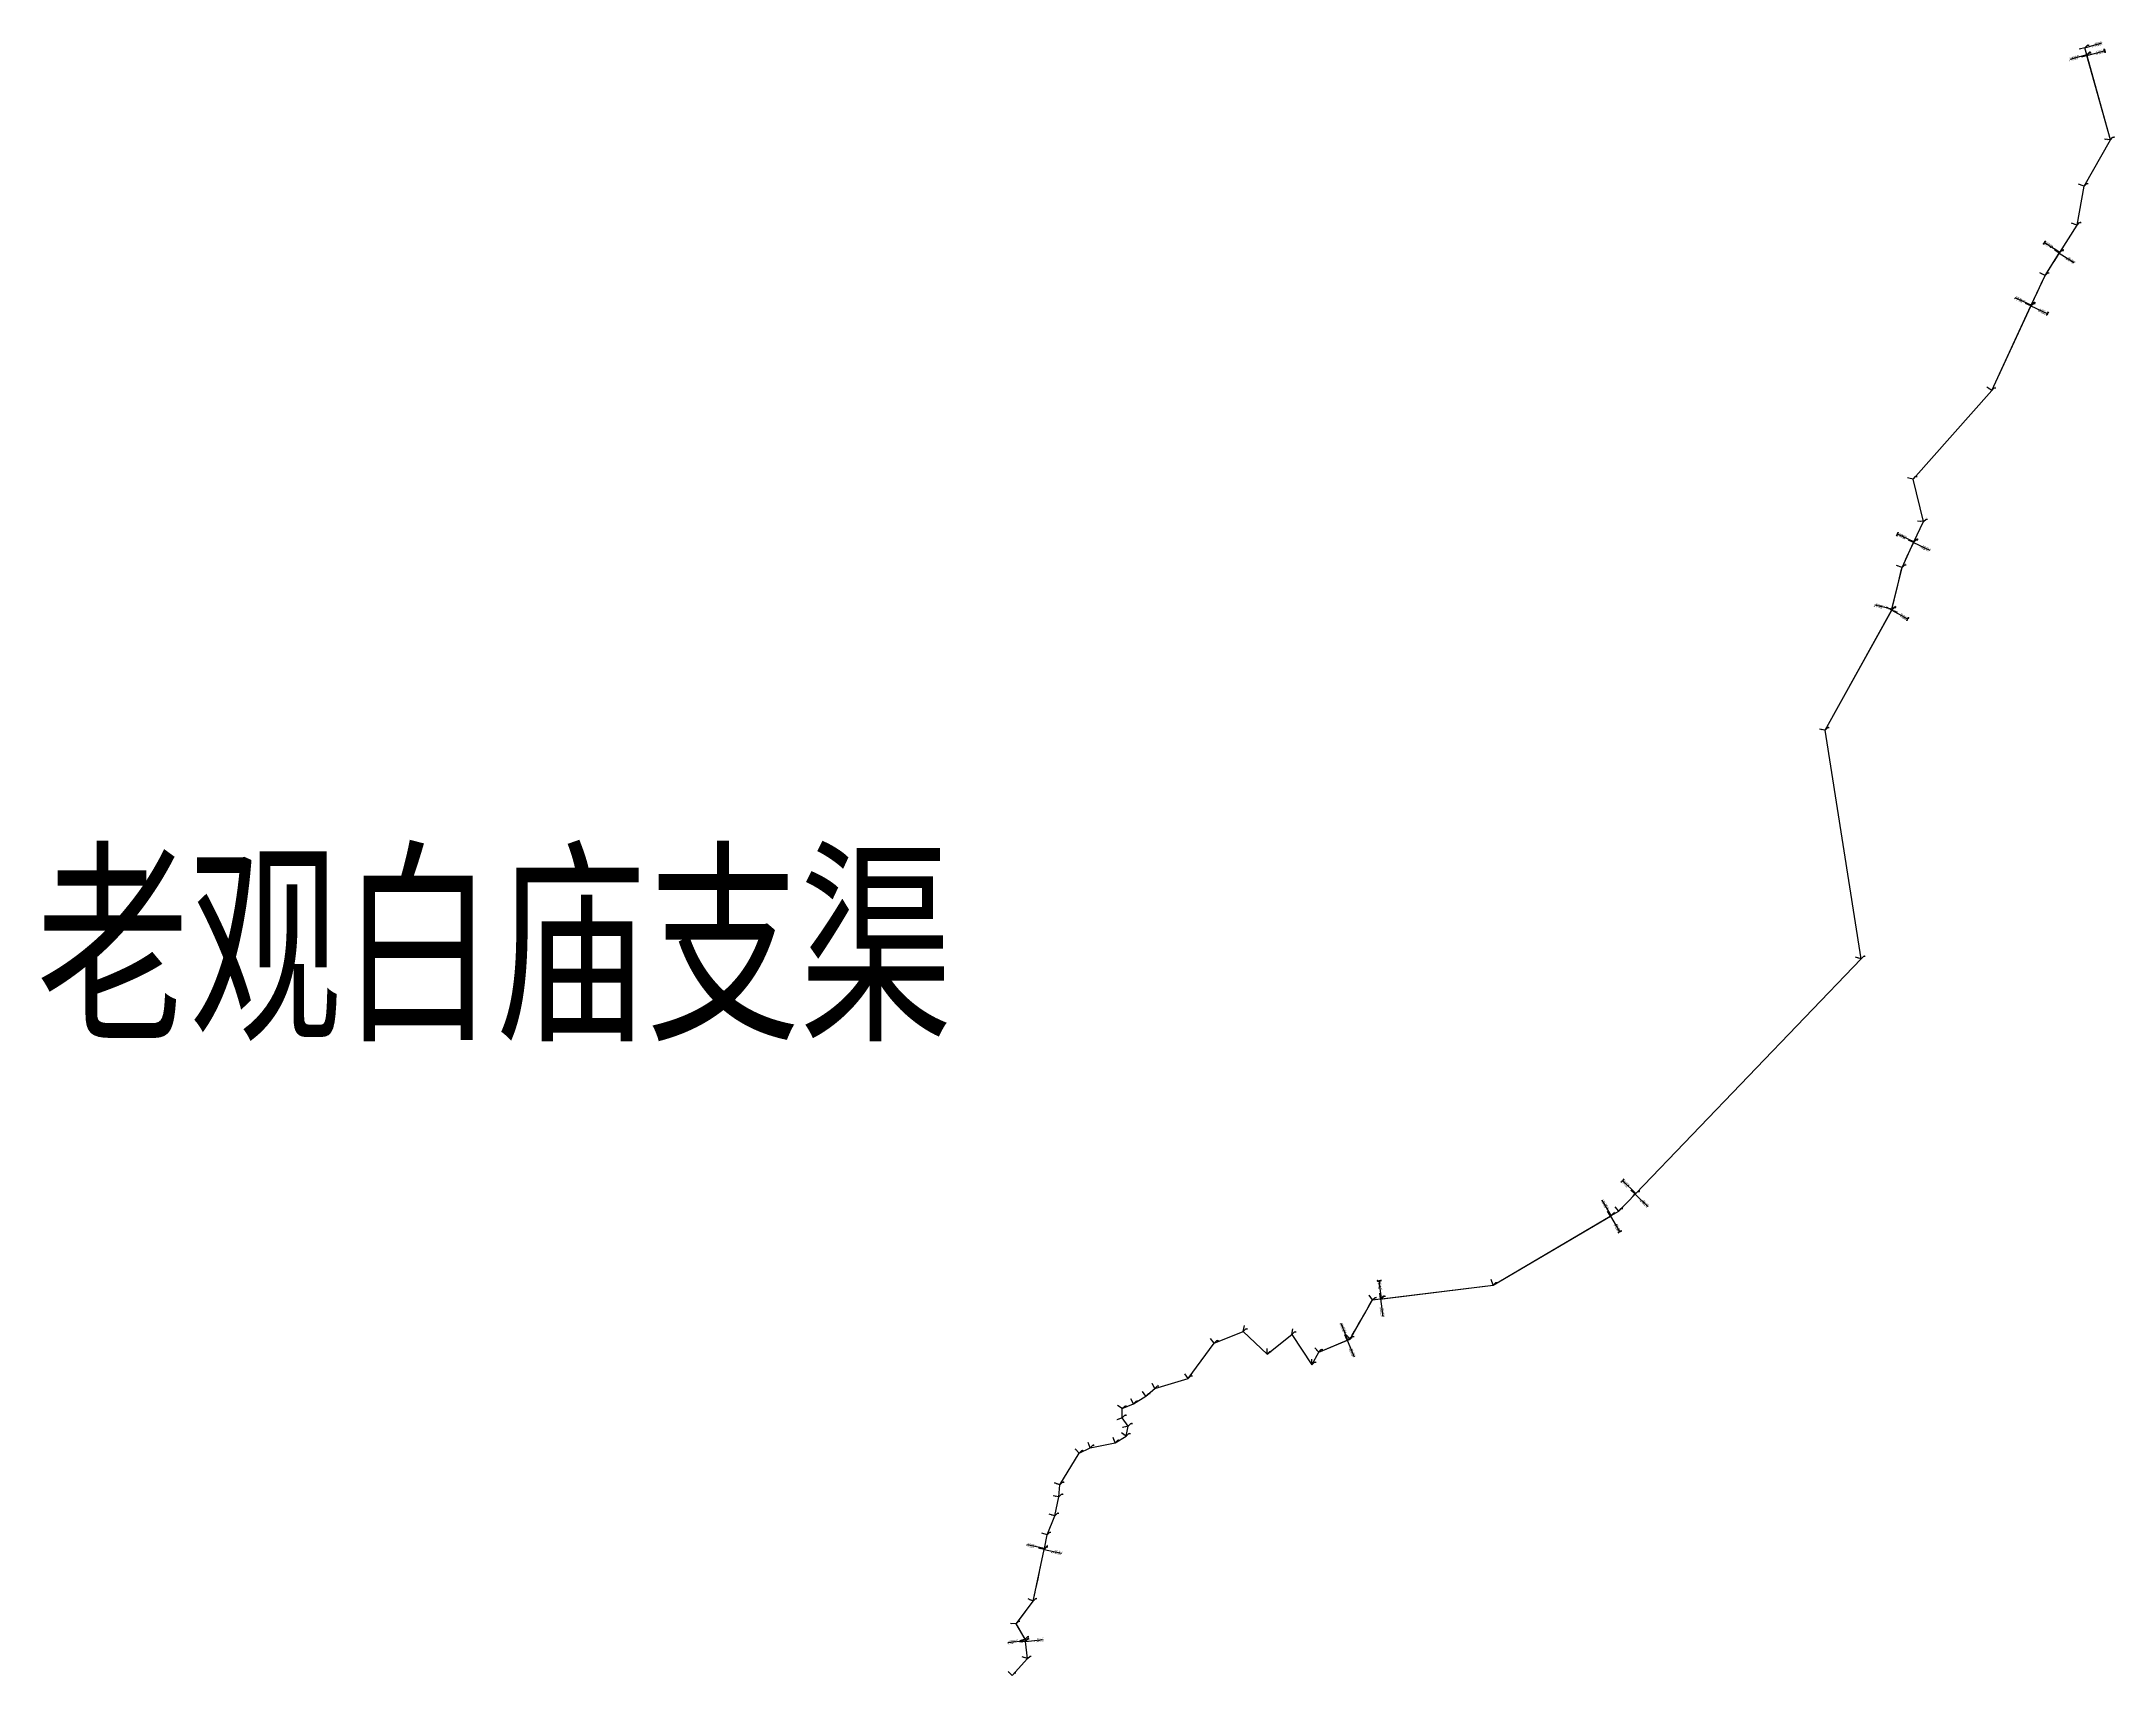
# Model space of a CAD drawing. Extents: x 601265 to 609797, y 3492327 to 3521172.
# Drawn here: x 601265 to 609046, y 3515039 to 3521172 of the extents above; entities that cross this region are included whole.
import ezdxf
from ezdxf.enums import TextEntityAlignment as Align

# ---------------------------------------------------------------- set-up
doc = ezdxf.new("R2010")
doc.units = 0
doc.linetypes.add('HIDDEN', pattern=[0.375, 0.25, -0.125])
for name, color, linetype in [('0标注', 3, 'Continuous'), ('pipe_cen', 1, 'Continuous'), ('ZH', 3, 'Continuous'), ('坐标', 9, 'Continuous'), ('建筑物标识', 3, 'Continuous')]:
    doc.layers.add(name, color=color, linetype=linetype)
doc.styles.add('ttfs0.7', font='simfang.ttf', dxfattribs={"width": 0.7})

# ---------------------------------------------------------------- blocks, each defined once
blk = doc.blocks.new('隧洞')
at = {"layer": '建筑物标识', "color": 7, "linetype": 'HIDDEN', "ltscale": 8}
for points in [[(-6.1, 1.6), (6.1, 1.6)], [(-6, 0), (6, 0)]]:
    blk.add_lwpolyline(points, dxfattribs=at)
at = {"layer": '建筑物标识', "color": 7, "ltscale": 8}
for centre, start, end in [((-7.2, 0.7), 261.0284, 100.08972), ((7.2, 0.7), 79.91028, 278.9716)]:
    blk.add_arc(centre, 1.38, start, end, dxfattribs=at)

msp = doc.modelspace()

# ---------------------------------------------------------------- linework, layer by layer
at = {"layer": 'pipe_cen'}
for points in [[(604908.8, 3515039.2), (604966.2, 3515102.1), (604958.6, 3515166.5), (604958.3, 3515169.5), (604958, 3515172.2), (604957.6, 3515175.6), (604943.6, 3515199.4), (604928.4, 3515225.4), (604923.9, 3515233), (604927.2, 3515237.4), (604932.8, 3515244.9), (604987.6, 3515317.6), (604994.6, 3515351), (604996.4, 3515359.4), (605000.7, 3515379.9), (605005.4, 3515401.9), (605013.7, 3515441.4), (605017.5, 3515459.3), (605023.5, 3515487.5), (605028.7, 3515512.1), (605028.7, 3515512.4), (605029.3, 3515515), (605040.3, 3515567.2), (605068.1, 3515637.7), (605084, 3515709.6), (605087.8, 3515754.7), (605159.7, 3515873), (605200.6, 3515893.2), (605294.6, 3515911.6), (605336.5, 3515936.7), (605344.3, 3515974.7), (605321.8, 3516005.6), (605321.8, 3516040.3), (605364.3, 3516058.1), (605410.3, 3516086.9), (605443.7, 3516115.9), (605569.2, 3516153), (605666.7, 3516286.2), (605775.9, 3516330.4), (605865, 3516244.7), (605958.5, 3516319), (606033.6, 3516204.3), (606058.8, 3516251.9), (606173.1, 3516299.9), (606175.8, 3516301), (606176.4, 3516301.3), (606184.8, 3516316), (606193.4, 3516331), (606208.4, 3516357.1), (606215.9, 3516370.3), (606221.7, 3516380.3), (606224.2, 3516384.6), (606235.3, 3516404.1), (606242, 3516415.8), (606248.8, 3516427.6), (606260.6, 3516448.2), (606291.4, 3516452), (606294.3, 3516452.4), (606298, 3516452.8), (606713.6, 3516503.9), (607153, 3516762.6), (607154.1, 3516763.3), (607156.7, 3516764.8), (607184.8, 3516781.3), (607200.2, 3516797.4), (607213, 3516810.7), (607223.8, 3516822), (607238.2, 3516837), (607245.8, 3516844.9), (607246.7, 3516845.8), (607248.8, 3516848), (608094.4, 3517728.4), (607959.3, 3518586.8), (608209, 3519036.3), (608209.7, 3519037.4), (608209.8, 3519037.7), (608210.5, 3519040.3), (608211, 3519042.4), (608215.3, 3519060.4), (608218.9, 3519075.3), (608221.2, 3519084.8), (608227.1, 3519109.1), (608232.3, 3519130.5), (608245.5, 3519185.4), (608248.5, 3519197.9), (608256, 3519213.9), (608263.1, 3519229.1), (608268, 3519239.7), (608270.9, 3519245.8), (608275.4, 3519255.5), (608281.7, 3519268.9), (608291.3, 3519289.5), (608291.8, 3519290.6), (608293.1, 3519293.4), (608328.5, 3519369.4), (608289.5, 3519529.1), (608584.7, 3519861.8), (608731.5, 3520177.6), (608732, 3520178.8), (608733.3, 3520181.5), (608734.2, 3520183.5), (608736.6, 3520188.8), (608745.4, 3520207.6), (608757.7, 3520234.1), (608770.5, 3520261.8), (608785.1, 3520293), (608792.6, 3520304.9), (608805.2, 3520324.6), (608809.2, 3520330.9), (608815.2, 3520340.4), (608821.3, 3520350), (608831.3, 3520365.7), (608837.9, 3520376.1), (608838.6, 3520377.2), (608840.2, 3520379.7), (608905, 3520481.6), (608931.4, 3520628.7), (609030.1, 3520802.3), (608942.9, 3521117.4), (608942.5, 3521118.7), (608941.7, 3521121.6), (608939.8, 3521128.5), (608938.1, 3521134.8), (608934.4, 3521148.1)], [(604908.8, 3515039.2), (604966.2, 3515102.1), (604958.6, 3515166.5), (604958.3, 3515169.5), (604957.6, 3515175.6), (604923.9, 3515233), (604987.6, 3515317.6), (605028.7, 3515512.1), (605029.3, 3515515), (605040.3, 3515567.2), (605068.1, 3515637.7), (605084, 3515709.6), (605087.8, 3515754.7), (605159.7, 3515873), (605200.6, 3515893.2), (605294.6, 3515911.6), (605336.5, 3515936.7), (605344.3, 3515974.7), (605321.8, 3516005.6), (605321.8, 3516040.3), (605364.3, 3516058.1), (605410.3, 3516086.9), (605443.7, 3516115.9), (605569.2, 3516153), (605666.7, 3516286.2), (605775.9, 3516330.4), (605865, 3516244.7), (605958.5, 3516319), (606033.6, 3516204.3), (606058.8, 3516251.9), (606165.7, 3516296.8), (606168.5, 3516297.9), (606176.4, 3516301.3), (606260.6, 3516448.2), (606291.4, 3516452), (606294.3, 3516452.4), (606713.6, 3516503.9), (607154.1, 3516763.3), (607156.7, 3516764.8), (607184.8, 3516781.3), (607246.7, 3516845.8), (607248.8, 3516848), (608094.4, 3517728.4), (607959.3, 3518586.8), (608209.7, 3519037.4), (608209.8, 3519037.7), (608210.5, 3519040.3), (608248.5, 3519197.9), (608291.8, 3519290.6), (608293.1, 3519293.4), (608328.5, 3519369.4), (608289.5, 3519529.1), (608584.7, 3519861.8), (608732, 3520178.8), (608733.3, 3520181.5), (608785.1, 3520293), (608838.6, 3520377.2), (608840.2, 3520379.7), (608905, 3520481.6), (608931.4, 3520628.7), (609030.1, 3520802.3), (608942.5, 3521118.7), (608941.7, 3521121.6), (608934.4, 3521148.1)]]:
    msp.add_lwpolyline(points, dxfattribs=at)
at = {"layer": 'ZH', "color": 9}
for p, q in [((608934.4, 3521148.1), (608913.4, 3521142.3)), ((608941.7, 3521121.6), (608920.7, 3521115.7)), ((608942.5, 3521118.7), (608921.5, 3521112.9)), ((609030.1, 3520802.3), (609008.5, 3520805)), ((608931.4, 3520628.7), (608910.9, 3520636.1)), ((608905, 3520481.6), (608884.7, 3520489.5)), ((608838.6, 3520377.2), (608820.2, 3520388.9)), ((608840.2, 3520379.7), (608821.8, 3520391.4)), ((608785.1, 3520293), (608766, 3520303.4)), ((608732, 3520178.8), (608712.3, 3520188)), ((608733.3, 3520181.5), (608713.5, 3520190.7)), ((608584.7, 3519861.8), (608566.5, 3519873.8)), ((608289.5, 3519529.1), (608268.3, 3519534.4)), ((608328.5, 3519369.4), (608306.9, 3519371.5)), ((608291.8, 3519290.6), (608272.1, 3519299.8)), ((608293.1, 3519293.4), (608273.3, 3519302.6)), ((608248.5, 3519197.9), (608228, 3519205.1)), ((608210.5, 3519040.3), (608189.3, 3519045.4)), ((608209.7, 3519037.4), (608190.6, 3519048)), ((608209.8, 3519037.7), (608230.1, 3519029.8)), ((607959.3, 3518586.8), (607937.9, 3518590.6)), ((608094.4, 3517728.4), (608073.6, 3517735)), ((607246.7, 3516845.8), (607231, 3516860.9)), ((607248.8, 3516848), (607233.1, 3516863.1)), ((607154.1, 3516763.3), (607143, 3516782)), ((607156.7, 3516764.8), (607145.6, 3516783.6)), ((607184.8, 3516781.3), (607171.3, 3516798.4)), ((606713.6, 3516503.9), (606706.6, 3516524.5)), ((606260.6, 3516448.2), (606248.5, 3516466.4)), ((606291.4, 3516452), (606288.7, 3516473.6)), ((606294.3, 3516452.4), (606291.7, 3516474)), ((605775.9, 3516330.4), (605780, 3516351.8)), ((605666.7, 3516286.2), (605653.3, 3516303.3)), ((605958.5, 3516319), (605961.9, 3516340.5)), ((606165.7, 3516296.8), (606157.3, 3516316.9)), ((606168.5, 3516297.9), (606160, 3516318)), ((606176.4, 3516301.3), (606162, 3516317.6)), ((605865, 3516244.7), (605866, 3516266.4)), ((606033.6, 3516204.3), (606032.6, 3516226.1)), ((606058.8, 3516251.9), (606044.1, 3516268)), ((605443.7, 3516115.9), (605433.3, 3516135)), ((605569.2, 3516153), (605556.7, 3516170.9)), ((605321.8, 3516040.3), (605303.7, 3516052.3)), ((605364.3, 3516058.1), (605354.3, 3516077.4)), ((605410.3, 3516086.9), (605397.3, 3516104.4)), ((605321.8, 3516005.6), (605301.1, 3515998.9)), ((605344.3, 3515974.7), (605323, 3515970.1)), ((605159.7, 3515873), (605145, 3515889.1)), ((605200.6, 3515893.2), (605193.6, 3515913.8)), ((605294.6, 3515911.6), (605286.8, 3515931.9)), ((605336.5, 3515936.7), (605318.7, 3515949.3)), ((605087.8, 3515754.7), (605067.1, 3515761.5)), ((605084, 3515709.6), (605062.5, 3515712.9)), ((605040.3, 3515567.2), (605019.5, 3515573.5)), ((605068.1, 3515637.7), (605047.3, 3515644.1)), ((605028.7, 3515512.1), (605007.4, 3515516.6)), ((605029.3, 3515515), (605008, 3515519.5)), ((604987.6, 3515317.6), (604967.8, 3515326.6)), ((604923.9, 3515233), (604902.2, 3515234.2)), ((604958.3, 3515169.5), (604936.7, 3515166.9)), ((604957.6, 3515175.6), (604936.9, 3515168.6)), ((604958.6, 3515166.5), (604937, 3515164)), ((604966.2, 3515102.1), (604945.5, 3515108.7)), ((604908.8, 3515039.2), (604892.7, 3515053.9))]:
    msp.add_line(p, q, dxfattribs=at)
at = {"layer": '坐标', "color": 1, "const_width": 0.5}
for points in [[(608934.1, 3521148.1, 1), (608934.6, 3521148.1, 1)], [(608941.5, 3521121.6, 1), (608942, 3521121.6, 1)], [(608942.3, 3521118.7, 1), (608942.8, 3521118.7, 1)], [(609029.9, 3520802.3, 1), (609030.4, 3520802.3, 1)], [(608931.1, 3520628.7, 1), (608931.6, 3520628.7, 1)], [(608904.7, 3520481.6, 1), (608905.2, 3520481.6, 1)], [(608838.4, 3520377.2, 1), (608838.9, 3520377.2, 1)], [(608840, 3520379.7, 1), (608840.5, 3520379.7, 1)], [(608784.8, 3520293, 1), (608785.3, 3520293, 1)], [(608731.8, 3520178.8, 1), (608732.3, 3520178.8, 1)], [(608733, 3520181.5, 1), (608733.5, 3520181.5, 1)], [(608584.5, 3519861.8, 1), (608585, 3519861.8, 1)], [(608289.2, 3519529.1, 1), (608289.7, 3519529.1, 1)], [(608328.3, 3519369.4, 1), (608328.8, 3519369.4, 1)], [(608291.6, 3519290.6, 1), (608292.1, 3519290.6, 1)], [(608292.8, 3519293.4, 1), (608293.3, 3519293.4, 1)], [(608248.3, 3519197.9, 1), (608248.8, 3519197.9, 1)], [(608209.4, 3519037.4, 1), (608209.9, 3519037.4, 1)], [(608209.6, 3519037.7, 1), (608210.1, 3519037.7, 1)], [(608210.2, 3519040.3, 1), (608210.7, 3519040.3, 1)], [(607959.1, 3518586.8, 1), (607959.6, 3518586.8, 1)], [(608094.1, 3517728.4, 1), (608094.6, 3517728.4, 1)], [(607246.4, 3516845.8, 1), (607246.9, 3516845.8, 1)], [(607248.5, 3516848, 1), (607249, 3516848, 1)], [(607153.8, 3516763.3, 1), (607154.3, 3516763.3, 1)], [(607156.4, 3516764.8, 1), (607156.9, 3516764.8, 1)], [(607184.5, 3516781.3, 1), (607185, 3516781.3, 1)], [(606713.3, 3516503.9, 1), (606713.8, 3516503.9, 1)], [(606260.3, 3516448.2, 1), (606260.8, 3516448.2, 1)], [(606291.1, 3516452, 1), (606291.6, 3516452, 1)], [(606294.1, 3516452.4, 1), (606294.6, 3516452.4, 1)], [(605666.4, 3516286.2, 1), (605666.9, 3516286.2, 1)], [(605775.6, 3516330.4, 1), (605776.1, 3516330.4, 1)], [(605958.2, 3516319, 1), (605958.7, 3516319, 1)], [(606165.4, 3516296.8, 1), (606165.9, 3516296.8, 1)], [(606168.2, 3516297.9, 1), (606168.7, 3516297.9, 1)], [(606176.2, 3516301.3, 1), (606176.7, 3516301.3, 1)], [(605864.8, 3516244.7, 1), (605865.3, 3516244.7, 1)], [(606033.3, 3516204.3, 1), (606033.8, 3516204.3, 1)], [(606058.5, 3516251.9, 1), (606059, 3516251.9, 1)], [(605443.5, 3516115.9, 1), (605444, 3516115.9, 1)], [(605568.9, 3516153, 1), (605569.4, 3516153, 1)], [(605321.5, 3516040.3, 1), (605322, 3516040.3, 1)], [(605364.1, 3516058.1, 1), (605364.6, 3516058.1, 1)], [(605410, 3516086.9, 1), (605410.5, 3516086.9, 1)], [(605321.5, 3516005.6, 1), (605322, 3516005.6, 1)], [(605344, 3515974.7, 1), (605344.5, 3515974.7, 1)], [(605200.3, 3515893.2, 1), (605200.8, 3515893.2, 1)], [(605294.3, 3515911.6, 1), (605294.8, 3515911.6, 1)], [(605336.2, 3515936.7, 1), (605336.7, 3515936.7, 1)], [(605159.5, 3515873, 1), (605160, 3515873, 1)], [(605087.6, 3515754.7, 1), (605088.1, 3515754.7, 1)], [(605083.7, 3515709.6, 1), (605084.2, 3515709.6, 1)], [(605067.9, 3515637.7, 1), (605068.4, 3515637.7, 1)], [(605028.4, 3515512.1, 1), (605028.9, 3515512.1, 1)], [(605029, 3515515, 1), (605029.5, 3515515, 1)], [(605040.1, 3515567.2, 1), (605040.6, 3515567.2, 1)], [(604987.3, 3515317.6, 1), (604987.8, 3515317.6, 1)], [(604923.6, 3515233, 1), (604924.1, 3515233, 1)], [(604957.3, 3515175.6, 1), (604957.8, 3515175.6, 1)], [(604958, 3515169.5, 1), (604958.5, 3515169.5, 1)], [(604958.4, 3515166.5, 1), (604958.9, 3515166.5, 1)], [(604965.9, 3515102.1, 1), (604966.4, 3515102.1, 1)], [(604908.5, 3515039.2, 1), (604909, 3515039.2, 1)]]:
    msp.add_lwpolyline(points, format="xyb", close=True, dxfattribs=at)
at = {"layer": '坐标'}
for points in [[(608934.4, 3521148.1), (608944.3, 3521158), (608950.1, 3521158)], [(608941.7, 3521121.6), (608951.6, 3521131.5), (608957.4, 3521131.5)], [(608942.5, 3521118.7), (608952.4, 3521128.6), (608958, 3521128.6)], [(609030.1, 3520802.3), (609040, 3520812.2), (609045.9, 3520812.2)], [(608931.4, 3520628.7), (608941.3, 3520638.6), (608947.1, 3520638.6)], [(608905, 3520481.6), (608914.9, 3520491.5), (608920.7, 3520491.5)], [(608838.6, 3520377.2), (608848.5, 3520387.1), (608854.3, 3520387.1)], [(608840.2, 3520379.7), (608850.1, 3520389.6), (608855.9, 3520389.6)], [(608785.1, 3520293), (608795, 3520302.9), (608800.7, 3520302.9)], [(608732, 3520178.8), (608741.9, 3520188.7), (608747.7, 3520188.7)], [(608733.3, 3520181.5), (608743.2, 3520191.4), (608749.1, 3520191.4)], [(608584.7, 3519861.8), (608594.6, 3519871.7), (608600.4, 3519871.7)], [(608289.5, 3519529.1), (608299.4, 3519539), (608304.9, 3519539)], [(608328.5, 3519369.4), (608338.4, 3519379.3), (608344.3, 3519379.3)], [(608291.8, 3519290.6), (608301.7, 3519300.5), (608307.5, 3519300.5)], [(608293.1, 3519293.4), (608303, 3519303.3), (608308.8, 3519303.3)], [(608248.5, 3519197.9), (608258.4, 3519207.8), (608264.2, 3519207.8)], [(608209.7, 3519037.4), (608219.6, 3519047.3), (608225.5, 3519047.3)], [(608209.8, 3519037.7), (608219.7, 3519047.6), (608225.5, 3519047.6)], [(608210.5, 3519040.3), (608220.4, 3519050.2), (608226.2, 3519050.2)], [(607959.3, 3518586.8), (607969.2, 3518596.7), (607975, 3518596.7)], [(608094.4, 3517728.4), (608104.3, 3517738.3), (608110, 3517738.3)], [(607246.7, 3516845.8), (607256.6, 3516855.7), (607262.4, 3516855.7)], [(607248.8, 3516848), (607258.7, 3516857.9), (607264.2, 3516857.9)], [(607154.1, 3516763.3), (607164, 3516773.2), (607169.8, 3516773.2)], [(607156.7, 3516764.8), (607166.6, 3516774.7), (607172.4, 3516774.7)], [(607184.8, 3516781.3), (607194.7, 3516791.2), (607200.5, 3516791.2)], [(606713.6, 3516503.9), (606723.5, 3516513.8), (606729.3, 3516513.8)], [(606260.6, 3516448.2), (606270.5, 3516458.1), (606276.2, 3516458.1)], [(606291.4, 3516452), (606301.3, 3516461.9), (606307.2, 3516461.9)], [(606294.3, 3516452.4), (606304.2, 3516462.3), (606310, 3516462.3)], [(605666.7, 3516286.2), (605676.6, 3516296.1), (605682.5, 3516296.1)], [(605775.9, 3516330.4), (605785.8, 3516340.3), (605791.6, 3516340.3)], [(605958.5, 3516319), (605968.4, 3516328.9), (605974.2, 3516328.9)], [(606165.7, 3516296.8), (606175.6, 3516306.7), (606181.4, 3516306.7)], [(606168.5, 3516297.9), (606178.4, 3516307.8), (606183.9, 3516307.8)], [(606176.4, 3516301.3), (606186.3, 3516311.2), (606192.1, 3516311.2)], [(605865, 3516244.7), (605874.9, 3516254.6), (605880.8, 3516254.6)], [(606033.6, 3516204.3), (606043.5, 3516214.2), (606049.3, 3516214.2)], [(606058.8, 3516251.9), (606068.7, 3516261.8), (606074.5, 3516261.8)], [(605443.7, 3516115.9), (605453.6, 3516125.8), (605459.4, 3516125.8)], [(605569.2, 3516153), (605579.1, 3516162.9), (605584.9, 3516162.9)], [(605321.8, 3516040.3), (605331.7, 3516050.2), (605337.5, 3516050.2)], [(605364.3, 3516058.1), (605374.2, 3516068), (605380.1, 3516068)], [(605410.3, 3516086.9), (605420.2, 3516096.8), (605425.8, 3516096.8)], [(605321.8, 3516005.6), (605331.7, 3516015.5), (605337.5, 3516015.5)], [(605344.3, 3515974.7), (605354.2, 3515984.6), (605360, 3515984.6)], [(605159.7, 3515873), (605169.6, 3515882.9), (605175.4, 3515882.9)], [(605200.6, 3515893.2), (605210.5, 3515903.1), (605216.4, 3515903.1)], [(605294.6, 3515911.6), (605304.5, 3515921.5), (605310.3, 3515921.5)], [(605336.5, 3515936.7), (605346.4, 3515946.6), (605352.2, 3515946.6)], [(605087.8, 3515754.7), (605097.7, 3515764.6), (605103.5, 3515764.6)], [(605068.1, 3515637.7), (605078, 3515647.6), (605083.9, 3515647.6)], [(605084, 3515709.6), (605093.9, 3515719.5), (605099.5, 3515719.5)], [(605040.3, 3515567.2), (605050.2, 3515577.1), (605053.5, 3515577.1)], [(605028.7, 3515512.1), (605038.6, 3515522), (605041.8, 3515522)], [(605029.3, 3515515), (605039.2, 3515524.9), (605042.4, 3515524.9)], [(604987.6, 3515317.6), (604997.5, 3515327.5), (605000.8, 3515327.5)], [(604923.9, 3515233), (604933.8, 3515242.9), (604937, 3515242.9)], [(604957.6, 3515175.6), (604967.5, 3515185.5), (604970.8, 3515185.5)], [(604958.3, 3515169.5), (604968.2, 3515179.4), (604971.4, 3515179.4)], [(604958.6, 3515166.5), (604968.5, 3515176.4), (604971.8, 3515176.4)], [(604966.2, 3515102.1), (604976.1, 3515112), (604979.1, 3515112)], [(604908.8, 3515039.2), (604918.7, 3515049.1), (604922, 3515049.1)]]:
    msp.add_lwpolyline(points, dxfattribs=at)
at = {"layer": '建筑物标识', "color": 9}
for p, q in [((608941.7, 3521121.6), (608877.5, 3521103.8)), ((608934.4, 3521148.1), (608998.7, 3521165.9)), ((608942.5, 3521118.7), (609007.8, 3521136.7)), ((608840.2, 3520379.7), (608783.1, 3520416.1)), ((608838.6, 3520377.2), (608894.9, 3520341.4)), ((608733.3, 3520181.5), (608672.8, 3520209.6)), ((608732, 3520178.8), (608793.4, 3520150.3)), ((608293.1, 3519293.4), (608231.7, 3519322)), ((608291.8, 3519290.6), (608352.3, 3519262.4)), ((608210.5, 3519040.3), (608145.6, 3519056)), ((608209.7, 3519037.4), (608268.8, 3519004.6)), ((607248.8, 3516848), (607199.9, 3516894.9)), ((607156.7, 3516764.8), (607122.8, 3516822.3)), ((607246.7, 3516845.8), (607294.8, 3516799.6)), ((607154.1, 3516763.3), (607188.4, 3516704.9)), ((606294.3, 3516452.4), (606286.1, 3516519.6)), ((606291.4, 3516452), (606299.5, 3516385.8)), ((606168.5, 3516297.9), (606142.6, 3516359.4)), ((606165.7, 3516296.8), (606191.5, 3516235.3)), ((605029.3, 3515515), (604964, 3515528.8)), ((605028.7, 3515512.1), (605093.9, 3515498.3)), ((604958.3, 3515169.5), (604892.1, 3515161.7)), ((604958.6, 3515166.5), (605024.9, 3515174.3))]:
    msp.add_line(p, q, dxfattribs=at)

# ---------------------------------------------------------------- block references
at = {"layer": '建筑物标识'}
for p, rotation in [((609007.8, 3521136.7), 285.47829), ((608783.1, 3520416.1), 57.54952), ((608793.4, 3520150.3), 245.0788200000001), ((608231.7, 3519322), 64.99067), ((608268.8, 3519004.6), 240.9453200000001), ((607199.9, 3516894.9), 46.15771), ((607188.4, 3516704.9), 210.48708), ((606286.1, 3516519.6), 7.0087)]:
    msp.add_blockref('隧洞', p, dxfattribs=dict(at, rotation=rotation))

# ---------------------------------------------------------------- texts
at = {"layer": '0标注', "style": 'ttfs0.7', "width": 0.7}
msp.add_text('老观白庙支渠', height=600, dxfattribs=at).set_placement((601246.1, 3517304.8), align=Align.BOTTOM_LEFT)
at = {"layer": 'ZH', "color": 3, "style": 'ttfs0.7', "width": 0.7}
for s, rotation, p in [('老支8+582.30', 195.47829, (608925, 3521145.5)), ('老支8+554.78', 195.47829, (608932.3, 3521119)), ('老支8+551.78', 195.47829, (608933.1, 3521116.1)), ('老支8+223.51', 172.92635, (609020.4, 3520803.5)), ('老支8+023.76', 160.09389, (608922.2, 3520632)), ('老支7+874.30', 158.68145, (608895.9, 3520485.1)), ('老支7+750.64', 147.54952, (608830.4, 3520382.4)), ('老支7+753.64', 147.54952, (608832, 3520385)), ('老支7+650.83', 151.31417, (608776.5, 3520297.7)), ('老支7+524.94', 155.07882, (608723.2, 3520182.9)), ('老支7+527.94', 155.07882, (608724.5, 3520185.6)), ('老支7+175.40', 146.74561, (608576.6, 3519867.2)), ('老支6+730.57', 166.07692, (608280, 3519531.5)), ('老支6+566.10', 174.36606, (608318.8, 3519370.3)), ('老支6+479.24', 154.99067, (608283, 3519294.7)), ('老支6+482.24', 154.99067, (608284.3, 3519297.5)), ('老支6+376.88', 160.70342, (608239.3, 3519201.1)), ('老支6+214.78', 166.41617, (608201, 3519042.6)), ('老支6+211.78', 150.94532, (608201.1, 3519042.2)), ('老支6+212.15', 338.68074, (608219, 3519034.2)), ('老支5+696.27', 169.94306, (607949.7, 3518588.5)), ('老支4+827.37', 162.54925, (608085, 3517731.4)), ('老支3+603.60', 136.15771, (607239.6, 3516852.6)), ('老支3+606.60', 136.15771, (607241.7, 3516854.7)), ('老支3+478.61', 120.48708, (607149.1, 3516771.8)), ('老支3+481.61', 120.48708, (607151.7, 3516773.3)), ('老支3+514.20', 128.32239, (607178.7, 3516789)), ('老支2+967.40', 108.74789, (606710.4, 3516513.1)), ('老支2+510.99', 123.60829, (606255.2, 3516456.3)), ('老支2+542.03', 97.0087, (606290.2, 3516461.7)), ('老支2+545.03', 97.0087, (606293.1, 3516462.1)), ('老支1+780.05', 79.08334, (605777.7, 3516340)), ('老支1+662.24', 127.92141, (605660.7, 3516293.8)), ('老支2+023.17', 80.86687, (605960, 3516328.7)), ('老支2+330.04', 112.7836, (606161.9, 3516305.7)), ('老支2+333.04', 112.7836, (606164.7, 3516306.9)), ('老支2+341.70', 131.49574, (606170, 3516308.6)), ('老支1+903.74', 87.30924, (605865.5, 3516254.4)), ('老支2+160.27', 92.64399, (606033.1, 3516214.1)), ('老支2+214.09', 132.42527, (606052.2, 3516259.1)), ('老支1+366.38', 118.71984, (605439, 3516124.5)), ('老支1+497.23', 125.12862, (605563.6, 3516161)), ('老支1+221.75', 146.36487, (605313.7, 3516045.7)), ('老支1+267.85', 117.41044, (605359.8, 3516066.8)), ('老支1+322.11', 126.52774, (605404.4, 3516094.8)), ('老支1+187.08', 198.01105, (605312.5, 3516002.6)), ('老支1+148.89', 192.24515, (605334.7, 3515972.7)), ('老支0+919.89', 132.48161, (605153.1, 3515880.2)), ('老支0+965.44', 108.66014, (605197.5, 3515902.4)), ('老支1+061.22', 111.00041, (605291.1, 3515920.7)), ('老支1+110.09', 144.70033, (605328.5, 3515942.3)), ('老支0+781.41', 161.93737, (605078.4, 3515757.8)), ('老支0+736.12', 171.35344, (605074.3, 3515711)), ('老支0+586.76', 163.27102, (605031, 3515570)), ('老支0+662.55', 163.00675, (605058.8, 3515640.6)), ('老支0+530.40', 168.07201, (605019.1, 3515514.1)), ('老支0+533.40', 168.07201, (605019.7, 3515517)), ('老支0+331.59', 155.55171, (604978.7, 3515321.6)), ('老支0+225.71', 176.71505, (604914.1, 3515233.5)), ('老支0+153.00', 186.68724, (604948.6, 3515168.3)), ('老支0+159.15', 198.54296, (604948.3, 3515172.5)), ('老支0+150.00', 186.68724, (604949, 3515165.4)), ('老支0+085.14', 162.15195, (604956.9, 3515105)), ('老支0+000.00', 137.61666, (604901.6, 3515045.8))]:
    msp.add_text(s, height=2, rotation=rotation, dxfattribs=at).set_placement(p, align=Align.BOTTOM_LEFT)
at = {"layer": '坐标', "color": 3, "style": 'ttfs0.7', "width": 0.7}
for s, p in [('63', (608945.3, 3521158)), ('62', (608952.6, 3521131.5)), ('61', (608953.4, 3521128.6)), ('60', (609041, 3520812.2)), ('59', (608942.3, 3520638.6)), ('58', (608915.9, 3520491.5)), ('57', (608851.1, 3520389.6)), ('56', (608849.5, 3520387.1)), ('55', (608796, 3520302.9)), ('53', (608742.9, 3520188.7)), ('54', (608744.2, 3520191.4)), ('52', (608595.6, 3519871.7)), ('51', (608300.4, 3519539)), ('50', (608339.4, 3519379.3)), ('48', (608302.7, 3519300.5)), ('49', (608304, 3519303.3)), ('47', (608259.4, 3519207.8)), ('44', (608220.6, 3519047.3)), ('45', (608220.7, 3519047.6)), ('46', (608221.4, 3519050.2)), ('43', (607970.2, 3518596.7)), ('42', (608105.3, 3517738.3)), ('40', (607257.6, 3516855.7)), ('41', (607259.7, 3516857.9)), ('37', (607165, 3516773.2)), ('38', (607167.6, 3516774.7)), ('39', (607195.7, 3516791.2)), ('36', (606724.5, 3516513.8)), ('33', (606271.5, 3516458.1)), ('34', (606302.3, 3516461.9)), ('35', (606305.2, 3516462.3)), ('24', (605677.6, 3516296.1)), ('25', (605786.8, 3516340.3)), ('27', (605969.4, 3516328.9)), ('30', (606176.6, 3516306.7)), ('31', (606179.4, 3516307.8)), ('32', (606187.3, 3516311.2)), ('26', (605875.9, 3516254.6)), ('28', (606044.5, 3516214.2)), ('29', (606069.7, 3516261.8)), ('22', (605454.6, 3516125.8)), ('23', (605580.1, 3516162.9)), ('19', (605332.7, 3516050.2)), ('20', (605375.2, 3516068)), ('21', (605421.2, 3516096.8)), ('18', (605332.7, 3516015.5)), ('17', (605355.2, 3515984.6)), ('13', (605170.6, 3515882.9)), ('14', (605211.5, 3515903.1)), ('15', (605305.5, 3515921.5)), ('16', (605347.4, 3515946.6)), ('12', (605098.7, 3515764.6)), ('10', (605079, 3515647.6)), ('11', (605094.9, 3515719.5)), ('9', (605051.2, 3515577.1)), ('7', (605039.6, 3515522)), ('8', (605040.2, 3515524.9)), ('6', (604998.5, 3515327.5)), ('5', (604934.8, 3515242.9)), ('4', (604968.5, 3515185.5)), ('3', (604969.2, 3515179.4)), ('2', (604969.5, 3515176.4)), ('1', (604977.1, 3515112)), ('0', (604919.7, 3515049.1))]:
    msp.add_text(s, height=3.5, dxfattribs=at).set_placement(p, align=Align.BOTTOM_LEFT)
at = {"layer": '建筑物标识', "color": 3, "style": 'ttfs0.7', "width": 0.7}
for s, rotation, p in [('老支8+582.3', 15.47829, (608972.2, 3521158.6)), ('李家湾倒虹管进口', 195.47829, (608913.3, 3521122.3)), ('老支8+554.78', 195.47829, (608906.4, 3521111.8)), ('李家湾倒虹管出口', 15.47829, (608962.8, 3521147.4)), ('邓家湾隧洞出口', 15.47829, (608975.9, 3521119.3)), ('老支8+551.78', 15.47829, (608977.9, 3521128.5)), ('老支7+753.64', 147.54952, (608809.4, 3520399.4)), ('邓家湾隧洞进口', 147.54952, (608817.4, 3520404)), ('大草坪倒虹管出口', 327.54952, (608857.1, 3520355.6)), ('老支7+750.64', 327.54952, (608869.5, 3520357.6)), ('老支7+527.94', 155.07882, (608700.1, 3520196.9)), ('大草坪倒虹管进口', 155.07882, (608712.1, 3520200.5)), ('关山湾隧洞出口', 335.07882, (608757.8, 3520157.7)), ('老支7+524.94', 335.07882, (608765.2, 3520163.4)), ('老支6+482.24', 154.99067, (608260, 3519308.8)), ('关山湾隧洞进口', 154.99067, (608267.3, 3519314.5)), ('王家梁倒虹管出口', 334.99067, (608313, 3519271.6)), ('老支6+479.24', 334.99067, (608324.9, 3519275.2)), ('老支6+214.78', 166.41617, (608174.8, 3519048.9)), ('王家梁倒虹管进口', 166.41617, (608186, 3519054.7)), ('堰湾隧洞出口', 330.94532, (608238.4, 3519012)), ('老支6+211.78', 330.94532, (608241.7, 3519019.6)), ('堰湾隧洞进口', 136.15771, (607227.5, 3516879.9)), ('老支3+481.61', 120.48708, (607138, 3516796.6)), ('大田咀倒虹管进口', 120.48708, (607150, 3516792.4)), ('老支3+606.6', 136.15771, (607220.5, 3516875.1)), ('大田咀倒虹管出口', 316.15771, (607260.6, 3516821)), ('老支3+603.6', 316.15771, (607274.9, 3516818.7)), ('文家沟隧洞出口', 300.48708, (607163.4, 3516731.2)), ('老支3+478.61', 300.48708, (607172.8, 3516731.5)), ('老支2+545.03', 97.0087, (606289.9, 3516488.8)), ('文家沟隧洞进口', 97.0087, (606298.6, 3516485.5)), ('老支2+333.04', 112.7836, (606154.3, 3516331.7)), ('文家湾倒虹管进口', 112.7836, (606165.6, 3516326.2)), ('文家湾倒虹管出口', 277.0087, (606286.5, 3516424)), ('老支2+542.03', 277.0087, (606295.8, 3516415.6)), ('斜坡梁暗涵出口', 292.7836, (606170.6, 3516263.8)), ('老支2+330.04', 292.7836, (606179.8, 3516263.1)), ('老支0+533.4', 168.07201, (604991, 3515523.1)), ('斜坡梁暗涵进口', 168.07201, (604999.4, 3515529.8)), ('庙子咀倒虹管出口', 348.07201, (605053.6, 3515498.4)), ('老支0+530.4', 348.07201, (605066.9, 3515504)), ('老支0+150', 6.68724, (605002.7, 3515171.6)), ('庙子咀倒虹管进口', 186.68724, (604930.3, 3515174.5)), ('老支0+153', 186.68724, (604914.2, 3515164.3)), ('母家沟暗涵出口', 6.68724, (604991.7, 3515162))]:
    msp.add_text(s, height=5, rotation=rotation, dxfattribs=at).set_placement(p, align=Align.BOTTOM_LEFT)

doc.saveas('drawing.dxf')
